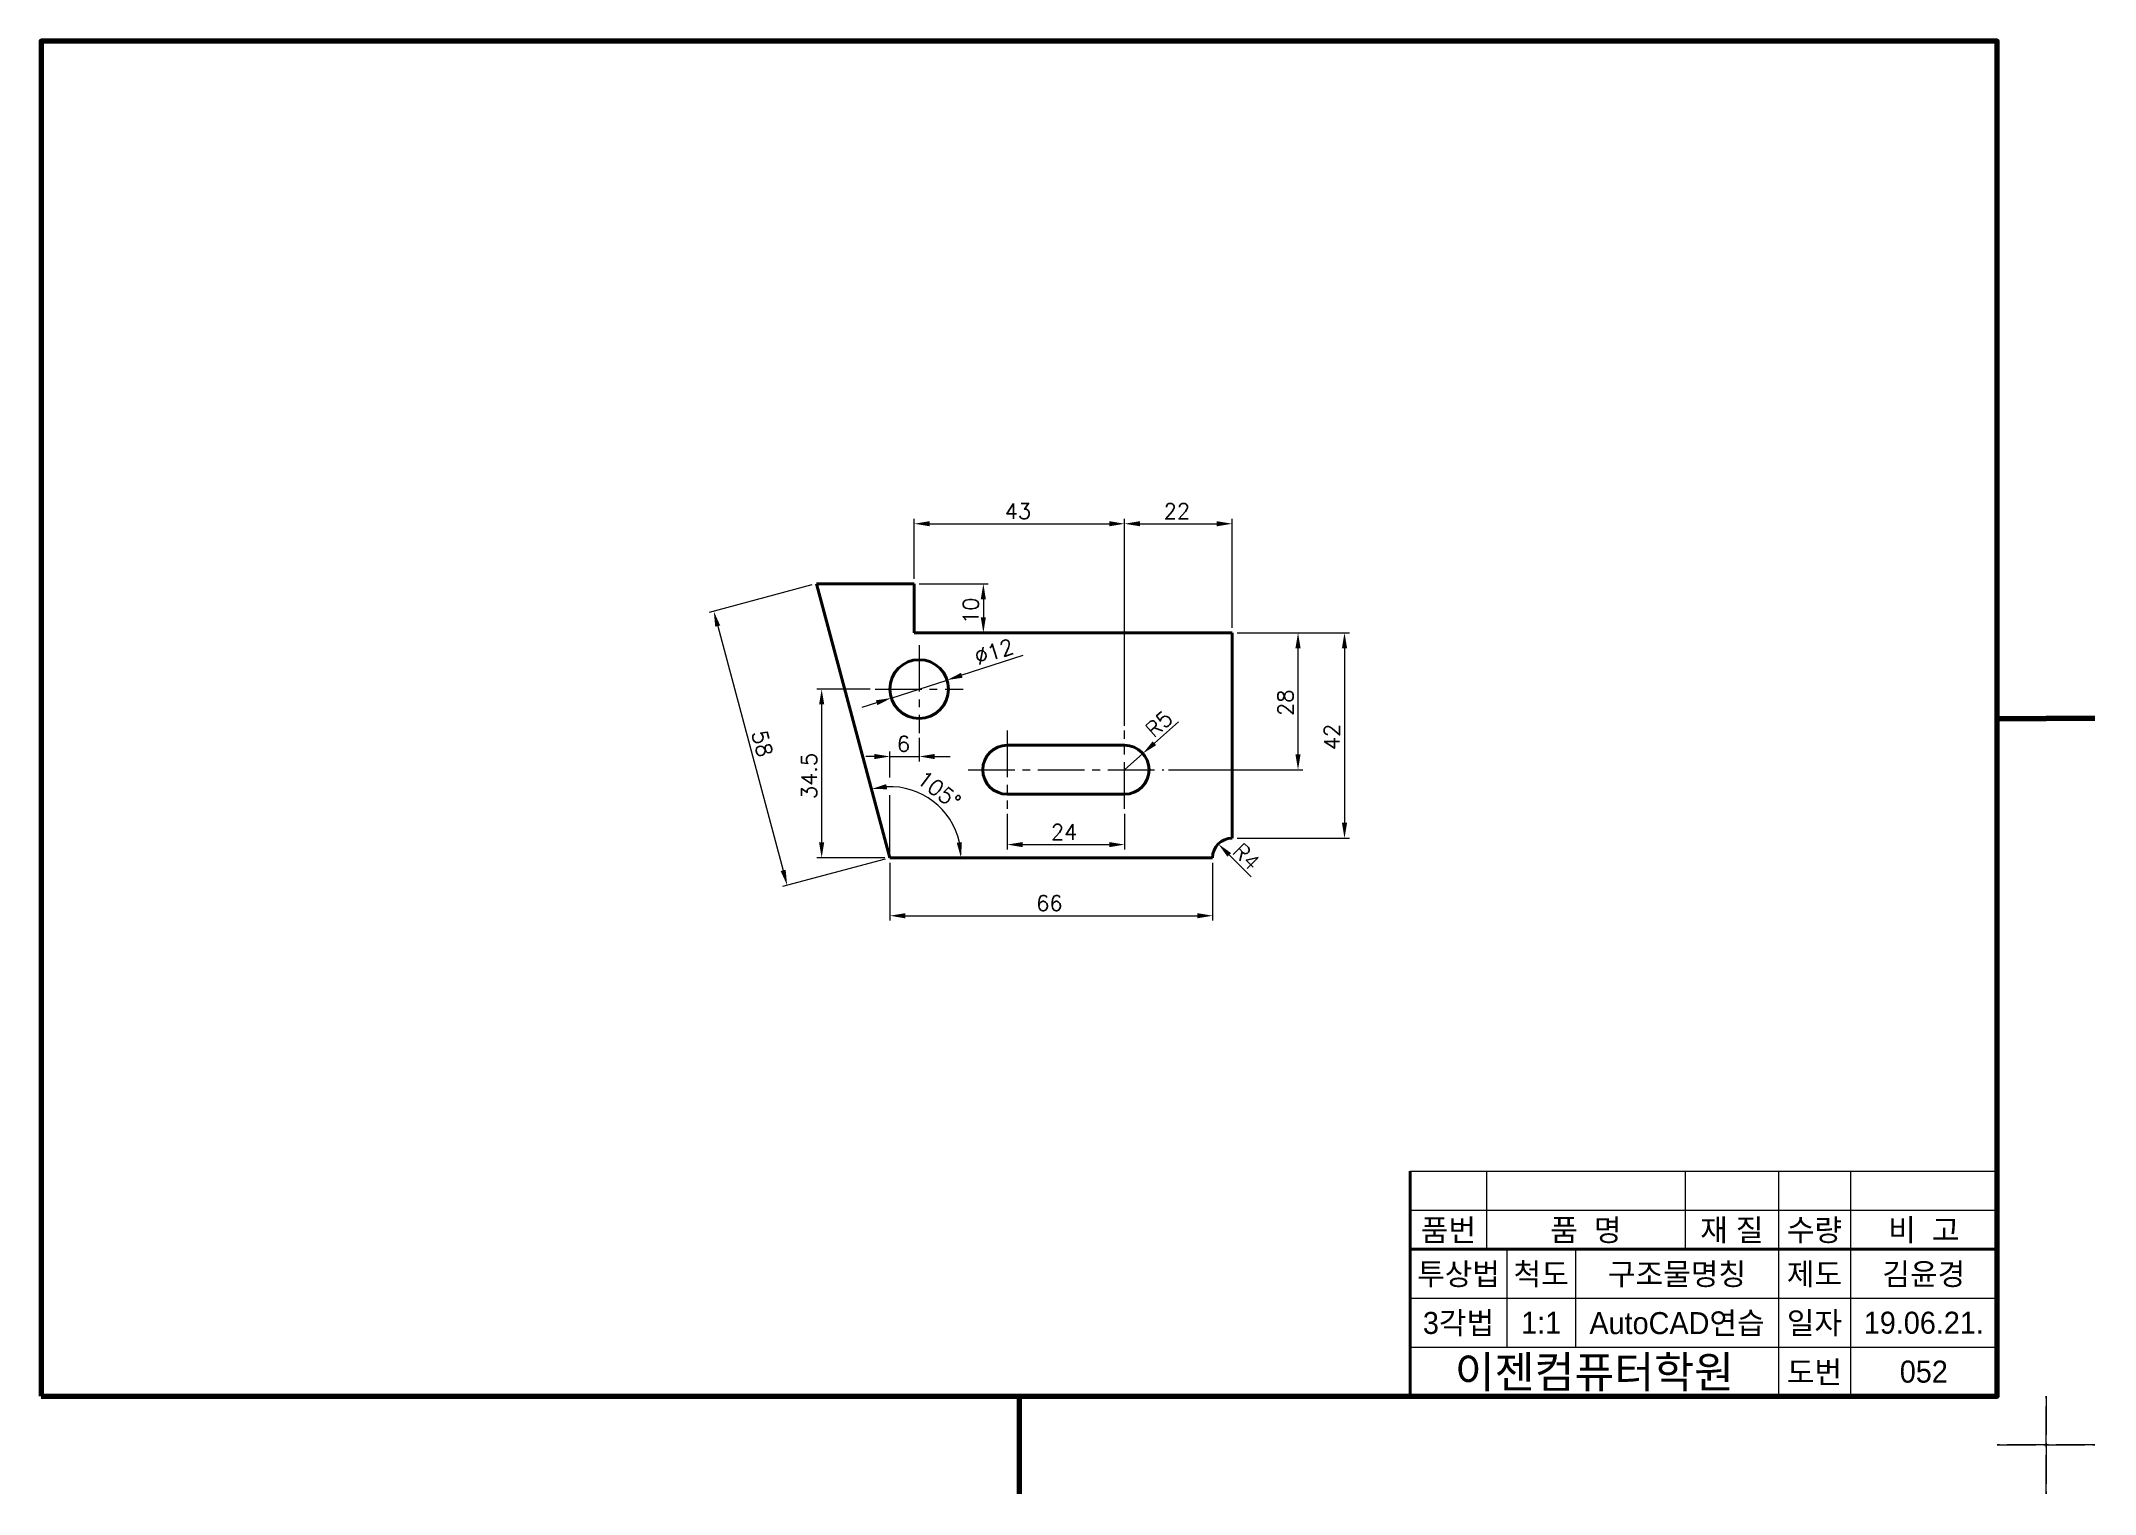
# Model space of a CAD drawing. Header units: millimetres. Extents: x 0 to 4210, y 0 to 2980.
# Drawn here: x 430 to 850, y 1475 to 1772 of the extents above; entities that cross this region are included whole.
import ezdxf
from ezdxf.enums import TextEntityAlignment as Align

# ---------------------------------------------------------------- set-up
doc = ezdxf.new("R2010")
doc.units = ezdxf.units.MM
doc.linetypes.add('CENTER2', pattern=[28.575, 19.05, -3.175, 3.175, -3.175])
doc.linetypes.add('PHANTOM2', pattern=[31.75, 15.875, -3.175, 3.175, -3.175, 3.175, -3.175])
for name, color, linetype, lineweight in [('가는선', 1, 'Continuous', 13), ('구분선', 1, 'PHANTOM2', 13), ('문자', 2, 'Continuous', 20), ('외곽선', 4, 'Continuous', 70), ('외형선', 3, 'Continuous', 40), ('중심선', 1, 'CENTER2', 13), ('치수선', 1, 'Continuous', 13)]:
    doc.layers.add(name, color=color, linetype=linetype, lineweight=lineweight)
doc.styles.get("Standard").update_dxf_attribs({"font": 'romans.shx'})
doc.styles.add('한글', font='')
doc.styles.get('한글').set_extended_font_data('Gulim')

msp = doc.modelspace()

# ---------------------------------------------------------------- texts
at = {"layer": '문자', "ltscale": 0.5}
for s, p in [('43', (627.07, 1674.33)), ('22', (659.57, 1674.33)), ('6', (605, 1626.75)), ('24', (636.5, 1608.74)), ('66', (633.5, 1594.2))]:
    msp.add_text(s, height=3.15, dxfattribs=at).set_placement(p)
for s, rotation, p in [('10', 90, (621.69, 1652.82)), ('∅12', 17.8578, (621.49, 1644.44)), ('28', 90, (686.04, 1634.04)), ('R5', 41.5833, (657.59, 1629.39)), ('58', 285, (575.25, 1630.59)), ('42', 90, (695.54, 1627.04)), ('34.5', 90, (588.62, 1617.04)), ('105°', 322.5, (608.81, 1620.62)), ('R4', 315, (673.42, 1606.13))]:
    msp.add_text(s, height=3.15, rotation=rotation, dxfattribs=at).set_placement(p)
at = {"layer": '문자', "ltscale": 0.5, "style": '한글'}
for s, height, p in [('품번', 4.5, (717.79, 1529)), ('품  명', 4.5, (745.9, 1529)), ('재 질', 4.5, (775.75, 1529)), ('수량', 4.5, (792.64, 1529)), ('비  고', 4.5, (815.01, 1529)), ('투상법', 4.5, (719.86, 1520)), ('척도', 4.5, (736.76, 1520)), ('구조물명칭', 4.5, (764.54, 1520)), ('제도', 4.5, (792.64, 1520)), ('김윤경', 4.5, (815.01, 1520)), ('3각법', 4.5, (719.86, 1510)), ('1:1', 4.5, (736.76, 1510)), ('AutoCAD연습', 4.5, (764.54, 1510)), ('일자', 4.5, (792.64, 1510)), ('19.06.21.', 4.5, (815.01, 1510)), ('이젠컴퓨터학원', 6.5, (747.64, 1500)), ('도번', 4.5, (792.64, 1500)), ('052', 4.5, (815.01, 1500))]:
    msp.add_text(s, height=height, dxfattribs=at).set_placement(p, align=Align.MIDDLE)

# ---------------------------------------------------------------- linework, layer by layer
at = {"layer": '가는선', "ltscale": 0.5}
for p, q in [((710, 1541), (830, 1541)), ((725.58, 1541), (725.58, 1525)), ((766.22, 1541), (766.22, 1525)), ((785.27, 1541), (785.27, 1495)), ((800.01, 1541), (800.01, 1495)), ((710, 1533), (830, 1533)), ((729.73, 1525), (729.73, 1505)), ((743.8, 1525), (743.8, 1505)), ((710, 1515), (830, 1515)), ((710, 1505), (830, 1505))]:
    msp.add_line(p, q, dxfattribs=at)
at = {"layer": '구분선', "ltscale": 0.5}
for points in [[(830, 1485), (840, 1485), (840, 1495)], [(830, 1485), (840, 1485), (840, 1495)], [(840, 1495), (840, 1485), (850, 1485)], [(840, 1495), (840, 1485), (850, 1485)], [(840, 1495), (840, 1485), (850, 1485)], [(840, 1495), (840, 1485), (850, 1485)], [(840, 1475), (840, 1485), (830, 1485)], [(850, 1485), (840, 1485), (840, 1475)], [(850, 1485), (840, 1485), (840, 1475)]]:
    msp.add_lwpolyline(points, dxfattribs=at)
at = {"layer": '외곽선', "ltscale": 0.5}
for p, q in [((830, 1633.5), (840, 1633.5)), ((850, 1633.5), (840, 1633.5)), ((850, 1633.5), (840, 1633.5)), ((830, 1495), (830, 1541)), ((630, 1495), (630, 1485)), ((630, 1495), (630, 1485)), ((630, 1485), (630, 1475))]:
    msp.add_line(p, q, dxfattribs=at)
msp.add_lwpolyline([(430, 1495), (830, 1495), (830, 1772), (430, 1772)], close=True, dxfattribs=at)
at = {"layer": '외형선', "ltscale": 0.5}
for p, q in [((603.57, 1605.04), (588.56, 1661.07)), ((588.56, 1661.07), (608.57, 1661.04)), ((608.57, 1651.04), (608.57, 1661.04)), ((651.57, 1651.04), (608.57, 1651.04)), ((673.57, 1651.04), (651.57, 1651.04)), ((673.57, 1609.04), (673.57, 1651.04)), ((627.57, 1628.04), (651.57, 1628.04)), ((627.57, 1618.04), (651.57, 1618.04)), ((603.57, 1605.04), (669.57, 1605.04)), ((710, 1541), (710, 1533)), ((710, 1533), (710, 1525)), ((710, 1525), (830, 1525)), ((710, 1525), (710, 1505)), ((710, 1505), (710, 1495))]:
    msp.add_line(p, q, dxfattribs=at)
msp.add_circle((609.57, 1639.54), 6, dxfattribs=at)
for centre, radius, start, end in [((627.57, 1623.04), 5, 90, 270), ((651.57, 1623.04), 5, 270, 90), ((673.57, 1605.04), 4, 90, 180)]:
    msp.add_arc(centre, radius, start, end, dxfattribs=at)
at = {"layer": '중심선', "ltscale": 0.5}
for p, q in [((609.57, 1648.54), (609.57, 1630.54)), ((600.57, 1639.54), (618.57, 1639.54)), ((627.57, 1631.04), (627.57, 1615.04)), ((651.57, 1615.04), (651.57, 1631.04)), ((619.57, 1623.04), (659.57, 1623.04))]:
    msp.add_line(p, q, dxfattribs=at)
at = {"layer": '치수선', "ltscale": 0.5}
for p, q in [((608.57, 1662.04), (608.57, 1674.33)), ((611.72, 1673.33), (648.42, 1673.33)), ((651.57, 1632.04), (651.57, 1674.33)), ((654.72, 1673.33), (670.42, 1673.33)), ((673.57, 1652.04), (673.57, 1674.33)), ((587.59, 1660.81), (566.59, 1655.18)), ((609.57, 1661.04), (623.69, 1661.04)), ((622.69, 1657.89), (622.69, 1654.19)), ((568.37, 1652.4), (581.75, 1602.46)), ((674.57, 1651.04), (688.04, 1651.04)), ((686.11, 1651.04), (697.54, 1651.04)), ((687.04, 1626.19), (687.04, 1647.89)), ((696.54, 1647.89), (696.54, 1612.19)), ((630.75, 1646.37), (618.28, 1642.35)), ((599.57, 1639.54), (588.62, 1639.54)), ((603.86, 1637.7), (615.28, 1641.38)), ((589.62, 1636.39), (589.62, 1608.19)), ((600.86, 1636.74), (597.86, 1635.77)), ((662.63, 1632.86), (657.67, 1628.45)), ((600.42, 1625.75), (598.63, 1625.75)), ((603.57, 1621.48), (603.57, 1626.75)), ((603.57, 1625.75), (609.57, 1625.75)), ((609.57, 1629.54), (609.57, 1624.75)), ((612.72, 1625.75), (615.87, 1625.75)), ((651.57, 1623.04), (655.31, 1626.36)), ((660.57, 1623.04), (688.04, 1623.04)), ((603.57, 1606.04), (603.57, 1617.84)), ((627.57, 1614.04), (627.57, 1606.74)), ((651.57, 1614.04), (651.57, 1606.74)), ((674.57, 1609.04), (697.54, 1609.04)), ((602.6, 1604.79), (581.6, 1599.16)), ((602.57, 1605.04), (588.62, 1605.04)), ((630.72, 1607.74), (648.42, 1607.74)), ((677.44, 1601.18), (672.97, 1605.65)), ((603.57, 1604.04), (603.57, 1592.2)), ((669.57, 1604.04), (669.57, 1592.2)), ((606.72, 1593.2), (666.42, 1593.2))]:
    msp.add_line(p, q, dxfattribs=at)
msp.add_arc((603.57, 1605.04), 14.55, 12.4311, 92.5689, dxfattribs=at)
for points in [[(611.72, 1673.86), (611.72, 1672.81), (608.57, 1673.33)], [(648.42, 1673.86), (648.42, 1672.81), (651.57, 1673.33)], [(654.72, 1673.86), (654.72, 1672.81), (651.57, 1673.33)], [(670.42, 1673.86), (670.42, 1672.81), (673.57, 1673.33)], [(622.16, 1657.89), (623.21, 1657.89), (622.69, 1661.04)], [(568.88, 1652.53), (567.87, 1652.26), (567.56, 1655.44)], [(622.16, 1654.19), (623.21, 1654.19), (622.69, 1651.04)], [(686.51, 1647.89), (687.56, 1647.89), (687.04, 1651.04)], [(696.02, 1647.89), (697.07, 1647.89), (696.54, 1651.04)], [(618.12, 1642.85), (618.44, 1641.85), (615.28, 1641.38)], [(589.1, 1636.39), (590.15, 1636.39), (589.62, 1639.54)], [(600.7, 1637.24), (601.02, 1636.24), (603.86, 1637.7)], [(600.42, 1626.27), (600.42, 1625.22), (603.57, 1625.75)], [(612.72, 1626.27), (612.72, 1625.22), (609.57, 1625.75)], [(657.32, 1628.85), (658.02, 1628.06), (655.31, 1626.36)], [(686.51, 1626.19), (687.56, 1626.19), (687.04, 1623.04)], [(603, 1619.06), (602.84, 1620.1), (599.81, 1619.1)], [(696.02, 1612.19), (697.07, 1612.19), (696.54, 1609.04)], [(589.1, 1608.19), (590.15, 1608.19), (589.62, 1605.04)], [(618.3, 1608.23), (617.25, 1608.12), (618.12, 1605.04)], [(630.72, 1608.26), (630.72, 1607.21), (627.57, 1607.74)], [(648.42, 1608.26), (648.42, 1607.21), (651.57, 1607.74)], [(673.34, 1606.02), (672.6, 1605.27), (670.74, 1607.87)], [(582.26, 1602.6), (581.25, 1602.32), (582.57, 1599.42)], [(606.72, 1593.72), (606.72, 1592.67), (603.57, 1593.2)], [(666.42, 1593.72), (666.42, 1592.67), (669.57, 1593.2)]]:
    msp.add_solid(points, dxfattribs=at)

msp.set_redraw_order([(e.dxf.handle, doc.entitydb.next_handle()) for e in msp.query("TEXT MTEXT ATTDEF DIMENSION ARC_DIMENSION")])  # texts and dimensions are drawn at this point

doc.saveas('drawing.dxf')
